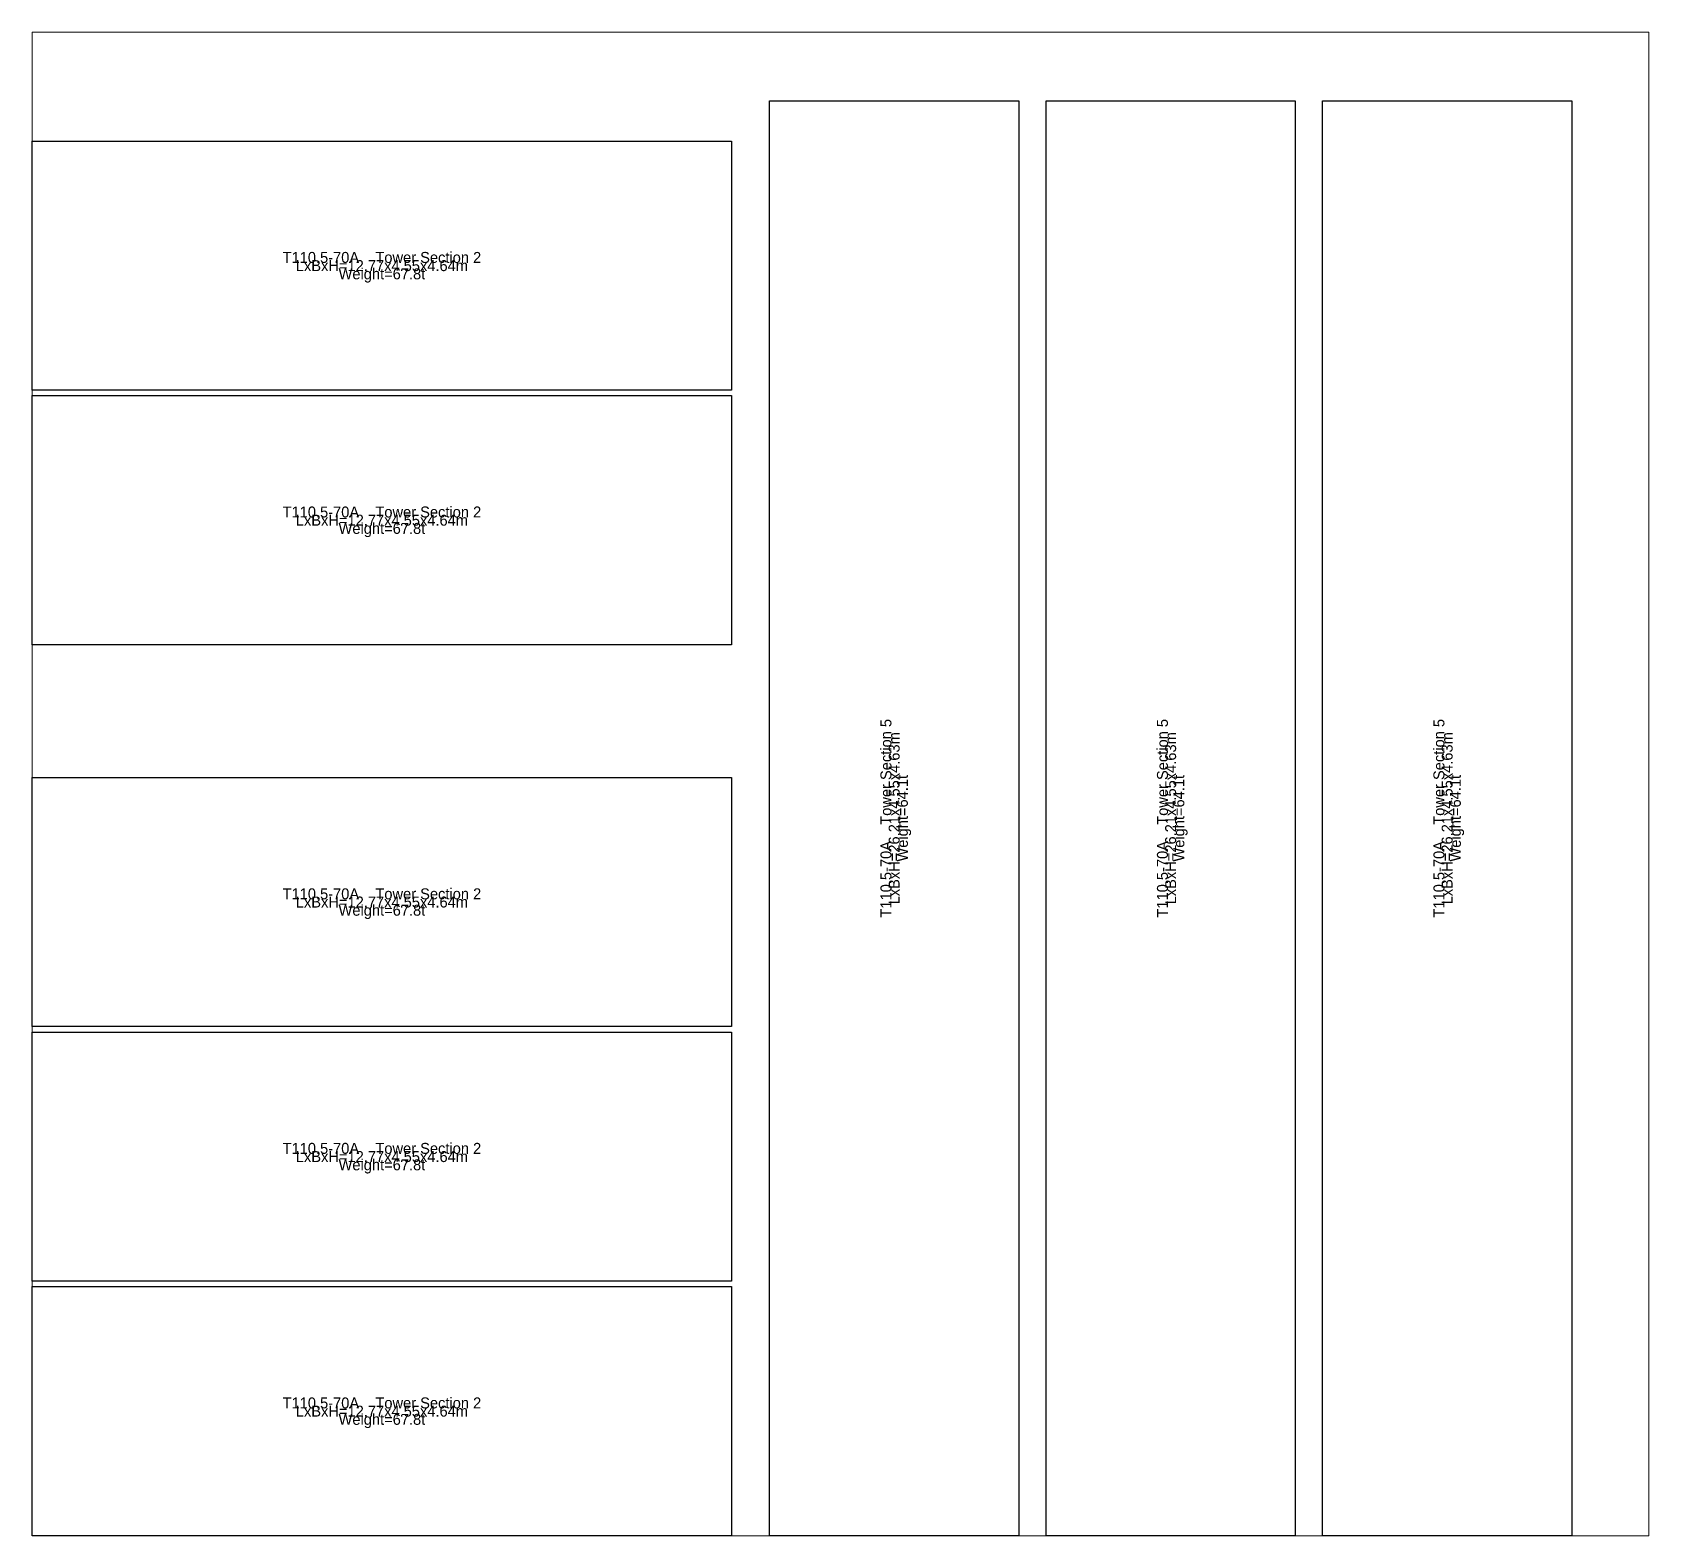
# Model space of a CAD drawing. Header units: millimetres. Extents: x -40149 to 129555, y 0 to 130562.
# Drawn here: x 73797 to 103319, y 0 to 27462 of the extents above; entities that cross this region are included whole.
import ezdxf
from ezdxf.enums import TextEntityAlignment as Align

# ---------------------------------------------------------------- set-up
doc = ezdxf.new("R2010")
doc.units = ezdxf.units.MM
for name, color, linetype in [('BOUNDARY', 8, 'Continuous'), ('COMP_2', 3, 'Continuous'), ('COMP_5', 30, 'Continuous')]:
    doc.layers.add(name, color=color, linetype=linetype)

msp = doc.modelspace()

# ---------------------------------------------------------------- texts
at = {"layer": 'COMP_2'}
for s, p in [('T110.5-70A    Tower Section 2', (80182, 23350)), ('LxBxH=12.77x4.55x4.64m', (80182, 23200)), ('Weight=67.8t', (80182, 23050)), ('T110.5-70A    Tower Section 2', (80182, 18700)), ('LxBxH=12.77x4.55x4.64m', (80182, 18550)), ('Weight=67.8t', (80182, 18400)), ('T110.5-70A    Tower Section 2', (80182, 11725)), ('LxBxH=12.77x4.55x4.64m', (80182, 11575)), ('Weight=67.8t', (80182, 11425)), ('T110.5-70A    Tower Section 2', (80182, 7075)), ('LxBxH=12.77x4.55x4.64m', (80182, 6925)), ('Weight=67.8t', (80182, 6775)), ('T110.5-70A    Tower Section 2', (80182, 2425)), ('LxBxH=12.77x4.55x4.64m', (80182, 2275)), ('Weight=67.8t', (80182, 2125))]:
    msp.add_text(s, height=200, dxfattribs=at).set_placement(p, align=Align.MIDDLE_CENTER)
at = {"layer": 'COMP_5'}
for s, p in [('T110.5-70A    Tower Section 5', (89388, 13105)), ('T110.5-70A    Tower Section 5', (94438, 13105)), ('T110.5-70A    Tower Section 5', (99488, 13105)), ('LxBxH=26.21x4.55x4.63m', (89538, 13105)), ('LxBxH=26.21x4.55x4.63m', (94588, 13105)), ('LxBxH=26.21x4.55x4.63m', (99638, 13105)), ('Weight=64.1t', (89688, 13105)), ('Weight=64.1t', (94738, 13105)), ('Weight=64.1t', (99788, 13105))]:
    msp.add_text(s, height=200, rotation=90, dxfattribs=at).set_placement(p, align=Align.MIDDLE_CENTER)

# ---------------------------------------------------------------- linework, layer by layer
at = {"layer": 'BOUNDARY', "lineweight": 15}
msp.add_lwpolyline([(73797, 0), (73797, 27462), (103319, 27462), (103319, 0), (73797, 0)], dxfattribs=at)
at = {"layer": 'COMP_2', "lineweight": 25}
for points in [[(73797, 20925), (73797, 25475), (86567, 25475), (86567, 20925), (73797, 20925)], [(73797, 16275), (73797, 20825), (86567, 20825), (86567, 16275), (73797, 16275)], [(73797, 9300), (73797, 13850), (86567, 13850), (86567, 9300), (73797, 9300)], [(73797, 4650), (73797, 9200), (86567, 9200), (86567, 4650), (73797, 4650)], [(73797, 0), (73797, 4550), (86567, 4550), (86567, 0), (73797, 0)]]:
    msp.add_lwpolyline(points, dxfattribs=at)
at = {"layer": 'COMP_5', "lineweight": 25}
for points in [[(87263, 0), (87263, 26210), (91813, 26210), (91813, 0), (87263, 0)], [(92313, 0), (92313, 26210), (96863, 26210), (96863, 0), (92313, 0)], [(97363, 0), (97363, 26210), (101913, 26210), (101913, 0), (97363, 0)]]:
    msp.add_lwpolyline(points, dxfattribs=at)

msp.set_redraw_order([(e.dxf.handle, doc.entitydb.next_handle()) for e in msp.query("TEXT MTEXT ATTDEF DIMENSION ARC_DIMENSION")])  # texts and dimensions are drawn at this point

doc.saveas('drawing.dxf')
